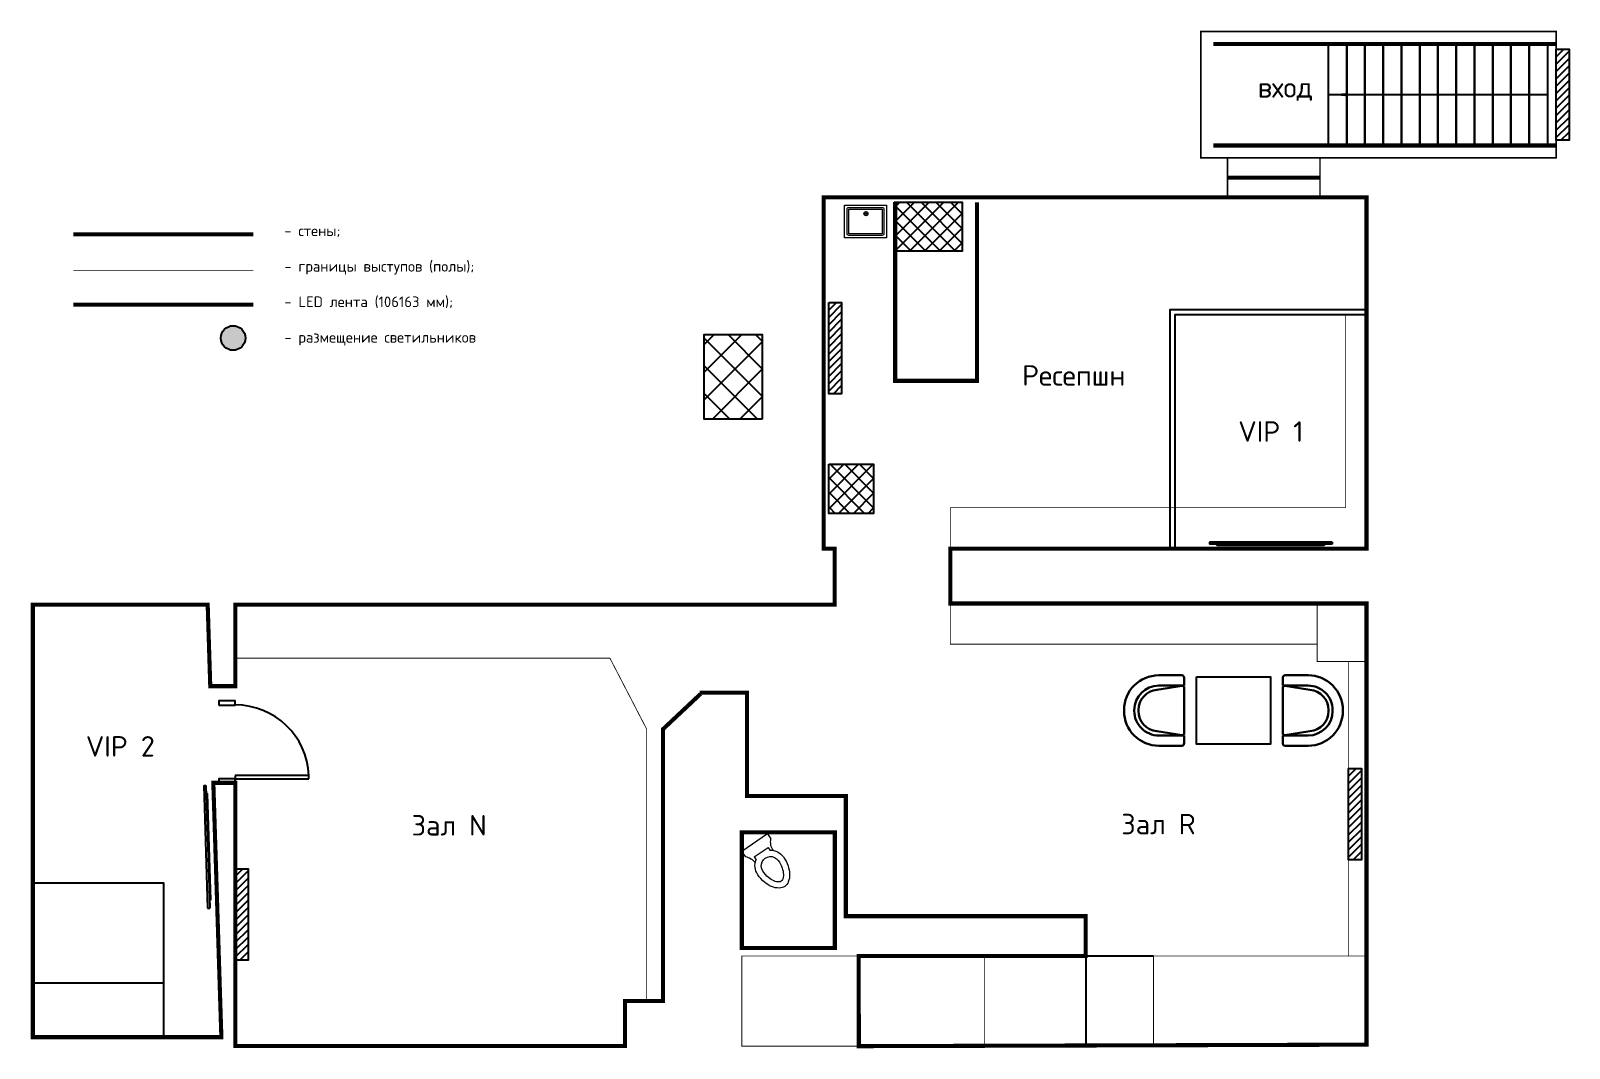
# Model space of a CAD drawing. Header units: metres. Extents: x 23103 to 193015, y -44365 to 67706.
# Drawn here: x 174223 to 193015, y -18900 to -6478 of the extents above; entities that cross this region are included whole.
import ezdxf

# ---------------------------------------------------------------- set-up
doc = ezdxf.new("R2010")
doc.units = ezdxf.units.M
doc.linetypes.add('HIDDEN', pattern=[0.375, 0.25, -0.125])
doc.layers.add('WC', color=170, linetype='Continuous', lineweight=9)
doc.layers.add('Пвышенные', color=142, linetype='Continuous')
doc.layers.add('Стены', color=230, linetype='Continuous')
doc.styles.add('Роман', font='isocpeur.ttf', dxfattribs={"height": 100})
pattern_1 = [(45, (61758.79, 0), (-89.80256, 89.80256), []), (135, (61758.79, 0), (-89.80256, -89.80256), [])]

msp = doc.modelspace()

# ---------------------------------------------------------------- texts
at = {"color": 30, "true_color": 0xf26722, "char_height": 250, "attachment_point": 5, "style": 'Роман'}
for s, insert in [('вход', (189546.4649, -7188.8191)), ('Ресепшн', (186961.9218, -10685.9661)), ('VIP 1', (189370.3377, -11370.9661)), ('VIP 2', (175317.1775, -15214.6769)), ('Зал N', (179333.8377, -16178.5397)), ('Зал R', (187997.3377, -16163.4661))]:
    msp.add_mtext_dynamic_manual_height_columns(s, width=1286.125012, gutter_width=650, heights=[0], dxfattribs=dict(at, insert=insert))
at = {"insert": (177320.8198, -9588.028), "char_height": 130, "attachment_point": 4, "style": 'Роман'}
msp.add_mtext_dynamic_manual_height_columns('- стены;\\P\\P- границы выступов (полы);\\P\\P- LED лента (106163 мм);\\P\\P- размещение светильников', width=4664.383449, gutter_width=650, heights=[0], dxfattribs=at)

# ---------------------------------------------------------------- blocks, each defined once
blk = doc.blocks.new('K100')
at = {"color": 0}
for p, q in [((-9, 90), (-9, 0)), ((-5, 90), (-9, 90)), ((-5, 0), (-5, 90)), ((-9, 0), (-5, 0))]:
    blk.add_line(p, q, dxfattribs=at)
for points in [[(-95, -20), (-95, 0), (-100, 0), (-100, -20)], [(0, -20), (0, 0), (-5, 0), (-5, -20)]]:
    blk.add_lwpolyline(points, close=True, dxfattribs=at)
blk.add_arc((-5, 0), 90.1, 92.5448, 180, dxfattribs=at)
blk = doc.blocks.new('Экран')
at = {"color": 0}
for p, q in [((-39, 750), (-14, 750)), ((-39, 750), (-39, -750)), ((-14, 750), (-14, -750)), ((-14, 664), (0, 651)), ((0, 651), (0, -651)), ((-39, -750), (-14, -750)), ((-14, -664), (0, -651))]:
    blk.add_line(p, q, dxfattribs=at)
blk = doc.blocks.new('UniTAZZ_1')
for p, q in [((-190, -76), (-190, 0)), ((190, 0), (-190, 0)), ((190, 0), (190, -76)), ((-102, -140), (-102, -182)), ((-102, -140), (102, -140)), ((102, -140), (102, -182))]:
    blk.add_line(p, q)
at = {"extrusion": (0, 0, -1)}
for centre, major_axis, start_param, end_param in [((-307, -203), (122, 122), -0.043451, 0.814408), ((0, -343), (-135, 135), 5.497787, 6.506047), ((0, -343), (135, 135), -0.222862, 0.785398), ((307, -203), (-122, 122), 5.468777, 6.326636), ((296, -343), (344, 344), 3.673669, 3.92699), ((0, -343), (-80.8, 80.8), 5.497787, 8.63938), ((296, -343), (-290, 290), 5.244466, 5.497787), ((-296, -343), (290, 290), 0.785399, 1.038719), ((-296, -343), (344, 344), 0.785399, 1.03872), ((150, -381), (-237, 237), 4.939188, 5.244466), ((58, -438), (160, 160), 2.941475, 3.368391), ((150, -381), (183, 183), 3.368391, 3.673669), ((58, -438), (107, 107), 2.941475, 3.368391), ((-58, -438), (-107, 107), 2.914794, 3.34171), ((-58, -438), (-160, 160), 2.914794, 3.34171), ((-150, -381), (-183, 183), 2.609516, 2.914794), ((-150, -381), (237, 237), 1.03872, 1.343998), ((0, -525), (-86.5, 86.5), 3.926992, 4.512271), ((0, -525), (-32.7, 32.7), 3.926991, 4.51227), ((0, -525), (32.7, 32.7), 1.770915, 2.356194), ((0, -525), (86.5, 86.5), 1.770915, 2.356194)]:
    blk.add_ellipse(centre, major_axis=major_axis, ratio=1, start_param=start_param, end_param=end_param, dxfattribs=at)
blk = doc.blocks.new('Mojka_2')
for p, q in [((175, -105), (225, -105)), ((200, -80), (200, -130))]:
    blk.add_line(p, q)
for points in [[(450, 0), (450, -400), (-60, -400), (-60, 0)], [(400, -50), (400, -350), (-10, -350), (-10, -50)]]:
    blk.add_lwpolyline(points, close=True)
blk.add_lwpolyline([(400, -370), (-10, -370, -0.414214), (-30, -350), (-30, -50, -0.414214), (-10, -30), (400, -30, -0.414214), (420, -50), (420, -350, -0.414214)], format="xyb", close=True)
blk.add_circle((200, -105), 25)
blk = doc.blocks.new('*U224')
at = {"lineweight": 30}
for p, q in [((-430, -180), (-430, -460)), ((-305, -150), (-400, -150)), ((-253, -483), (-305, -150)), ((-305, -460), (-305, -150)), ((305, -150), (253, -483)), ((400, -150), (305, -150)), ((305, -150), (305, -460)), ((430, -460), (430, -180)), ((5, -760), (-5, -760)), ((-5, -885), (5, -885))]:
    blk.add_line(p, q, dxfattribs=at)
blk.add_lwpolyline([(303, -170, 0.315615), (275, -150), (-275, -150, 0.315615), (-303, -170)], format="xyb", dxfattribs=at)
at = {"lineweight": 30, "flags": 128}
blk.add_lwpolyline([(-5, -709), (5, -709)], dxfattribs=at)
at = {"lineweight": 30}
for centre, radius, start, end in [((-400, -180), 30, 90, 180), ((400, -180), 30, 0, 90), ((-5, -460), 425, 180, 270), ((-5, -460), 300, 180, 270), ((-5, -460), 249, 185.1944, 270), ((5, -460), 425, 270, 0), ((5, -460), 300, 270, 0), ((5, -460), 249, 270, 354.8056)]:
    blk.add_arc(centre, radius, start, end, dxfattribs=at)

# ---------------------------------------------------------------- hatches: boundary and pattern name
at = {"true_color": 0x93278f}
h = msp.add_hatch(dxfattribs=at)
h.set_pattern_fill('ANSI31', color=217, scale=20)
h.set_pattern_definition([(45, (70646.164, 3094.11), (-44.90128, 44.90128), [])])
h.paths.add_polyline_path([(193014.7924, -6701.3132), (192856.7146, -6701.3132), (192856.7146, -7815.3405), (193014.7924, -7815.3405)])
h = msp.add_hatch()
h.set_pattern_fill('ANSI37', color=256, scale=40)
h.set_pattern_definition(pattern_1)
h.paths.add_polyline_path([(185600.2765, -8571.4661), (184781.5059, -8571.4661), (184781.5059, -9169.6075), (185600.2765, -9169.6075)])
h.paths.add_polyline_path([(185200.1389, -8877.3949, -1), (185168.9242, -8861.5633, -1)], flags=16)
h = msp.add_hatch(dxfattribs=at)
h.set_pattern_fill('ANSI31', color=217, scale=20)
h.set_pattern_definition([(45, (61758.787, 0), (-44.90128, 44.90128), [])])
h.paths.add_polyline_path([(184127.4155, -9795.4216), (183969.3377, -9795.4216), (183969.3377, -10909.4489), (184127.4155, -10909.4489)])
at = {"true_color": 0xfecc66}
h = msp.add_hatch(color=31, dxfattribs=at)
h.dxf.hatch_style = 1
h.paths.add_polyline_path([(176545.0641, -10229.0063, 1), (176845.0641, -10229.0063, 1)])
h = msp.add_hatch()
h.set_pattern_fill('ANSI37', color=256, scale=75)
h.set_pattern_definition([(45, (61758.79, 0), (-168.3798, 168.3798), []), (135, (61758.79, 0), (-168.3798, -168.3798), [])])
h.paths.add_polyline_path([(183157.0591, -10187.5428), (182448.8526, -10187.5428), (182448.8526, -11220.3122), (183157.0591, -11220.3122)])
h = msp.add_hatch()
h.set_pattern_fill('ANSI37', color=256, scale=40)
h.set_pattern_definition(pattern_1)
h.paths.add_polyline_path([(184518.4628, -11771.3668), (183969.3377, -11771.3668), (183969.3377, -12371.6236), (184518.4628, -12371.6236)])
h.paths.add_polyline_path([(184227.1723, -12066.3543, -1), (184260.6281, -12076.636, -1)], flags=16)
at = {"true_color": 0x93278f}
h = msp.add_hatch(dxfattribs=at)
h.set_pattern_fill('ANSI31', color=217, scale=20)
h.set_pattern_definition([(45, (68109.71, -5689.03), (-44.90128, 44.90128), [])])
h.paths.add_polyline_path([(190478.3377, -15484.4524), (190320.2598, -15484.4524), (190320.2598, -16598.4798), (190478.3377, -16598.4798)])
h = msp.add_hatch(dxfattribs=at)
h.set_pattern_fill('ANSI31', color=217, scale=20)
h.set_pattern_definition([(45, (54510.787, -6913.61), (-44.90128, 44.90128), [])])
h.paths.add_polyline_path([(176879.4155, -16709.0301), (176721.3377, -16709.0301), (176721.3377, -17823.0574), (176879.4155, -17823.0574)])

# ---------------------------------------------------------------- linework, layer by layer
at = {"color": 254, "linetype": 'HIDDEN', "ltscale": 500, "const_width": 20}
for points in [[(188516.7311, -8028.5304), (192856.7146, -8028.5304), (192856.7146, -6488.1233), (188516.7311, -6488.1233)], [(188840.681, -8028.5304), (189970.5903, -8028.5304), (189970.5903, -8511.4661), (188840.681, -8511.4661)]]:
    msp.add_lwpolyline(points, close=True, dxfattribs=at)
at = {"color": 254}
for points in [[(190074.4291, -6638.1233), (190297.2529, -6638.1233), (190297.2529, -7878.5304), (190074.4291, -7878.5304)], [(190297.2529, -6638.1233), (190520.0766, -6638.1233), (190520.0766, -7878.5304), (190297.2529, -7878.5304)], [(190520.0766, -6638.1233), (190742.9003, -6638.1233), (190742.9003, -7878.5304), (190520.0766, -7878.5304)], [(190742.9003, -6638.1233), (190965.7241, -6638.1233), (190965.7241, -7878.5304), (190742.9003, -7878.5304)], [(190965.7241, -6638.1233), (191188.5478, -6638.1233), (191188.5478, -7878.5304), (190965.7241, -7878.5304)], [(191188.5478, -6638.1233), (191411.3716, -6638.1233), (191411.3716, -7878.5304), (191188.5478, -7878.5304)], [(191411.3716, -6638.1233), (191634.1953, -6638.1233), (191634.1953, -7878.5304), (191411.3716, -7878.5304)], [(191634.1953, -6638.1233), (191857.0191, -6638.1233), (191857.0191, -7878.5304), (191634.1953, -7878.5304)], [(191857.0191, -6638.1233), (192079.8428, -6638.1233), (192079.8428, -7878.5304), (191857.0191, -7878.5304)], [(192079.8428, -6638.1233), (192302.6666, -6638.1233), (192302.6666, -7878.5304), (192079.8428, -7878.5304)], [(192302.6666, -6638.1233), (192525.4903, -6638.1233), (192525.4903, -7878.5304), (192302.6666, -7878.5304)], [(192525.4903, -6638.1233), (192748.3141, -6638.1233), (192748.3141, -7878.5304), (192525.4903, -7878.5304)]]:
    msp.add_lwpolyline(points, close=True, dxfattribs=at)
for points in [[(192856.7146, -6701.3132), (193014.7924, -6701.3132), (193014.7924, -7815.3405), (192856.7146, -7815.3405)], [(184768.7865, -8569.3507), (185600.2765, -8569.3507), (185600.2765, -9169.6075), (184768.7865, -9169.6075)], [(183969.3377, -9795.4216), (184127.4155, -9795.4216), (184127.4155, -10909.4489), (183969.3377, -10909.4489)], [(183157.0591, -11220.3122), (182448.8526, -11220.3122), (182448.8526, -10187.5428), (183157.0591, -10187.5428)], [(183969.3377, -11771.3668), (184518.4628, -11771.3668), (184518.4628, -12371.6236), (183969.3377, -12371.6236)], [(188461.6345, -14367.2269), (189364.9523, -14367.2269), (189364.9523, -15187.3912), (188461.6345, -15187.3912)], [(190320.2598, -15484.4524), (190478.3377, -15484.4524), (190478.3377, -16598.4798), (190320.2598, -16598.4798)], [(176721.3377, -16709.0301), (176879.4155, -16709.0301), (176879.4155, -17823.0574), (176721.3377, -17823.0574)]]:
    msp.add_lwpolyline(points, close=True)
at = {"flags": 128}
msp.add_lwpolyline([(190074.4291, -7258.3269, 0, 40, 0), (190297.2529, -7258.3269, 0, 0, 0)], format="xyseb", dxfattribs=at)
msp.add_lwpolyline([(192748.3141, -7258.3269), (190074.4291, -7258.3269)], dxfattribs=at)
at = {"color": 252, "true_color": 0x939598, "flags": 128}
for points in [[(175848.2435, -18765.1769), (175848.2435, -16883.1769), (174248.2435, -16883.1769)], [(187108.3377, -17773.4661), (187111.0327, -18875.0089)], [(187108.3377, -17773.4661), (187937.3377, -17773.4661)], [(174248.2435, -18100.1769), (175848.2435, -18100.1769)]]:
    msp.add_lwpolyline(points, dxfattribs=at)
msp.add_circle((176695.0641, -10229.0063), 150)
at = {"layer": 'Пвышенные', "const_width": 10, "flags": 128}
for points in [[(176941.9128, -9406.0664), (174741.9128, -9406.0664)], [(190283.3377, -9941.4661), (190283.3377, -12300.4661)], [(185456.3377, -12800.4661), (185456.3377, -12300.4661), (190283.3377, -12300.4661)], [(185456.3377, -13470.4661), (185456.3377, -13967.4661), (189936.3377, -13967.4661)], [(176721.3377, -14138.1769), (181297.3377, -14138.1769)], [(181746.3377, -18322.1769), (181746.3377, -15004.1769), (181297.3377, -14138.1769)], [(190317.3377, -14179.4661), (190317.3377, -17773.4661)], [(190538.3377, -17773.4661), (187937.3377, -17773.4661), (187937.3377, -18856.4661)]]:
    msp.add_lwpolyline(points, dxfattribs=at)
msp.add_lwpolyline([(190538.3377, -13470.4661), (189936.3377, -13470.4661), (189936.3377, -14179.4661), (190538.3377, -14179.4661)], close=True, dxfattribs=at)
at = {"layer": 'Стены', "color": 40, "const_width": 50, "flags": 128}
for points in [[(192856.7146, -6638.1233), (188666.7311, -6638.1233)], [(188666.7311, -7878.5304), (192856.7146, -7878.5304)], [(184781.5059, -8571.4661), (184781.5059, -10751.7959), (185781.5059, -10751.7959), (185781.5059, -8571.4661)], [(176941.9128, -9821.9679), (174741.9128, -9821.9679)]]:
    msp.add_lwpolyline(points, dxfattribs=at)
at = {"layer": 'Стены', "color": 161, "const_width": 50, "flags": 128}
msp.add_lwpolyline([(188840.681, -8269.9982), (189970.5903, -8269.9982)], dxfattribs=at)
at = {"layer": 'Стены', "color": 250, "flags": 128}
msp.add_lwpolyline([(182394.3377, -14559.4661, 50, 50, 0), (182972.3377, -14559.4661, 50, 50, 0), (182972.3377, -15819.4661, 50, 50, 0), (184178.3377, -15819.4661, 50, 50, 0), (184178.3377, -17287.4661, 50, 50, 0), (187108.3377, -17287.4661, 50, 50, 0), (187108.3377, -17773.4661, 50, 50, 0), (184335.3377, -17773.4661, 50, 50, 0), (184338.0327, -18875.0089, 50, 50, 0), (190538.3377, -18856.4661, 50, 50, 0), (190538.3377, -13470.4661, 50, 50, 0), (185456.3377, -13470.4661, 50, 50, 0), (185456.3377, -12800.4661, 50, 50, 0), (190538.3377, -12800.4661, 50, 50, 0), (190538.3377, -8511.4661, 50, 50, 0), (183909.3377, -8511.4661, 50, 50, 0), (183909.3377, -12800.4661, 50, 50, 0), (184041.3377, -12800.4661, 50, 50, 0), (184041.3377, -13486.1769, 50, 50, 0), (176721.3377, -13486.1769, 50, 50, 0), (176721.3377, -14479.6499, 50, 50, 0), (176415.6718, -14479.6499, 50, 50, 0), (176384.2435, -13486.1769, 50, 50, 0), (174248.2435, -13486.1769, 50, 50, 0), (174248.2435, -18765.1769, 50, 50, 0), (176551.2435, -18765.1769, 50, 50, 0), (176453.009, -15659.9107, 50, 50, 0), (176721.3377, -15659.9107, 50, 50, 0), (176721.3377, -18872.1769, 50, 50, 0), (181480.3377, -18872.1769, 50, 50, 0), (181480.3377, -18322.1769, 50, 50, 0), (181946.3377, -18322.1769, 50, 50, 0), (181946.3377, -15004.1769, 50, 50, 0), (182403.5991, -14575.1769, 0, 0, 0)], format="xyseb", dxfattribs=at)
at = {"layer": 'Стены', "color": 250, "const_width": 50, "flags": 128}
msp.add_lwpolyline([(176941.9128, -8963.3194), (174741.9128, -8963.3194)], dxfattribs=at)
at = {"layer": 'Стены', "flags": 128}
for points in [[(188142.3377, -12800.4661), (188142.3377, -9881.4661), (190538.3377, -9881.4661)], [(188202.3377, -12800.4661), (188202.3377, -9941.4661), (190538.3377, -9941.4661)]]:
    msp.add_lwpolyline(points, dxfattribs=at)
at = {"layer": 'Стены', "color": 250, "flags": 128}
for points, const_width in [([(182908.4329, -16264.1319), (184044.8125, -16264.1319), (184044.8125, -17677.3664), (182908.4329, -17677.3664)], 50), ([(182908.4329, -17773.4661), (185870.9484, -17773.4661), (185871.0243, -18874.8542), (182908.5088, -18874.8542)], 10)]:
    msp.add_lwpolyline(points, close=True, dxfattribs=dict(at, const_width=const_width))

# ---------------------------------------------------------------- block references
at = {"color": 0}
for p, rotation in [((189370.3377, -12760.9917), 270), ((176398.6935, -16439.8328), 1.811935064822013)]:
    msp.add_blockref('Экран', p, dxfattribs=dict(at, rotation=rotation))
for p, rotation in [((188461.6345, -14777.3091), 270), ((189364.9523, -14777.3091), 89.99999999999999)]:
    msp.add_blockref('*U224', p, dxfattribs=dict(rotation=rotation))
at = {"color": 18, "true_color": 0x000000, "xscale": 9.999999997671694, "yscale": 9.999999997671694, "zscale": 9.999999997671694, "rotation": 270}
msp.add_blockref('K100', (176721.3377, -15659.9107), dxfattribs=at)
at = {"layer": 'WC'}
msp.add_blockref('Mojka_2', (184224.2886, -8605.6924), dxfattribs=at)
at = {"layer": 'WC', "color": 250, "rotation": 34.57203444598695}
msp.add_blockref('UniTAZZ_1', (183064.9784, -16390.8133), dxfattribs=at)

msp.set_redraw_order([(e.dxf.handle, doc.entitydb.next_handle()) for e in msp.query("TEXT MTEXT ATTDEF DIMENSION ARC_DIMENSION")])  # texts and dimensions are drawn at this point

doc.saveas('drawing.dxf')
